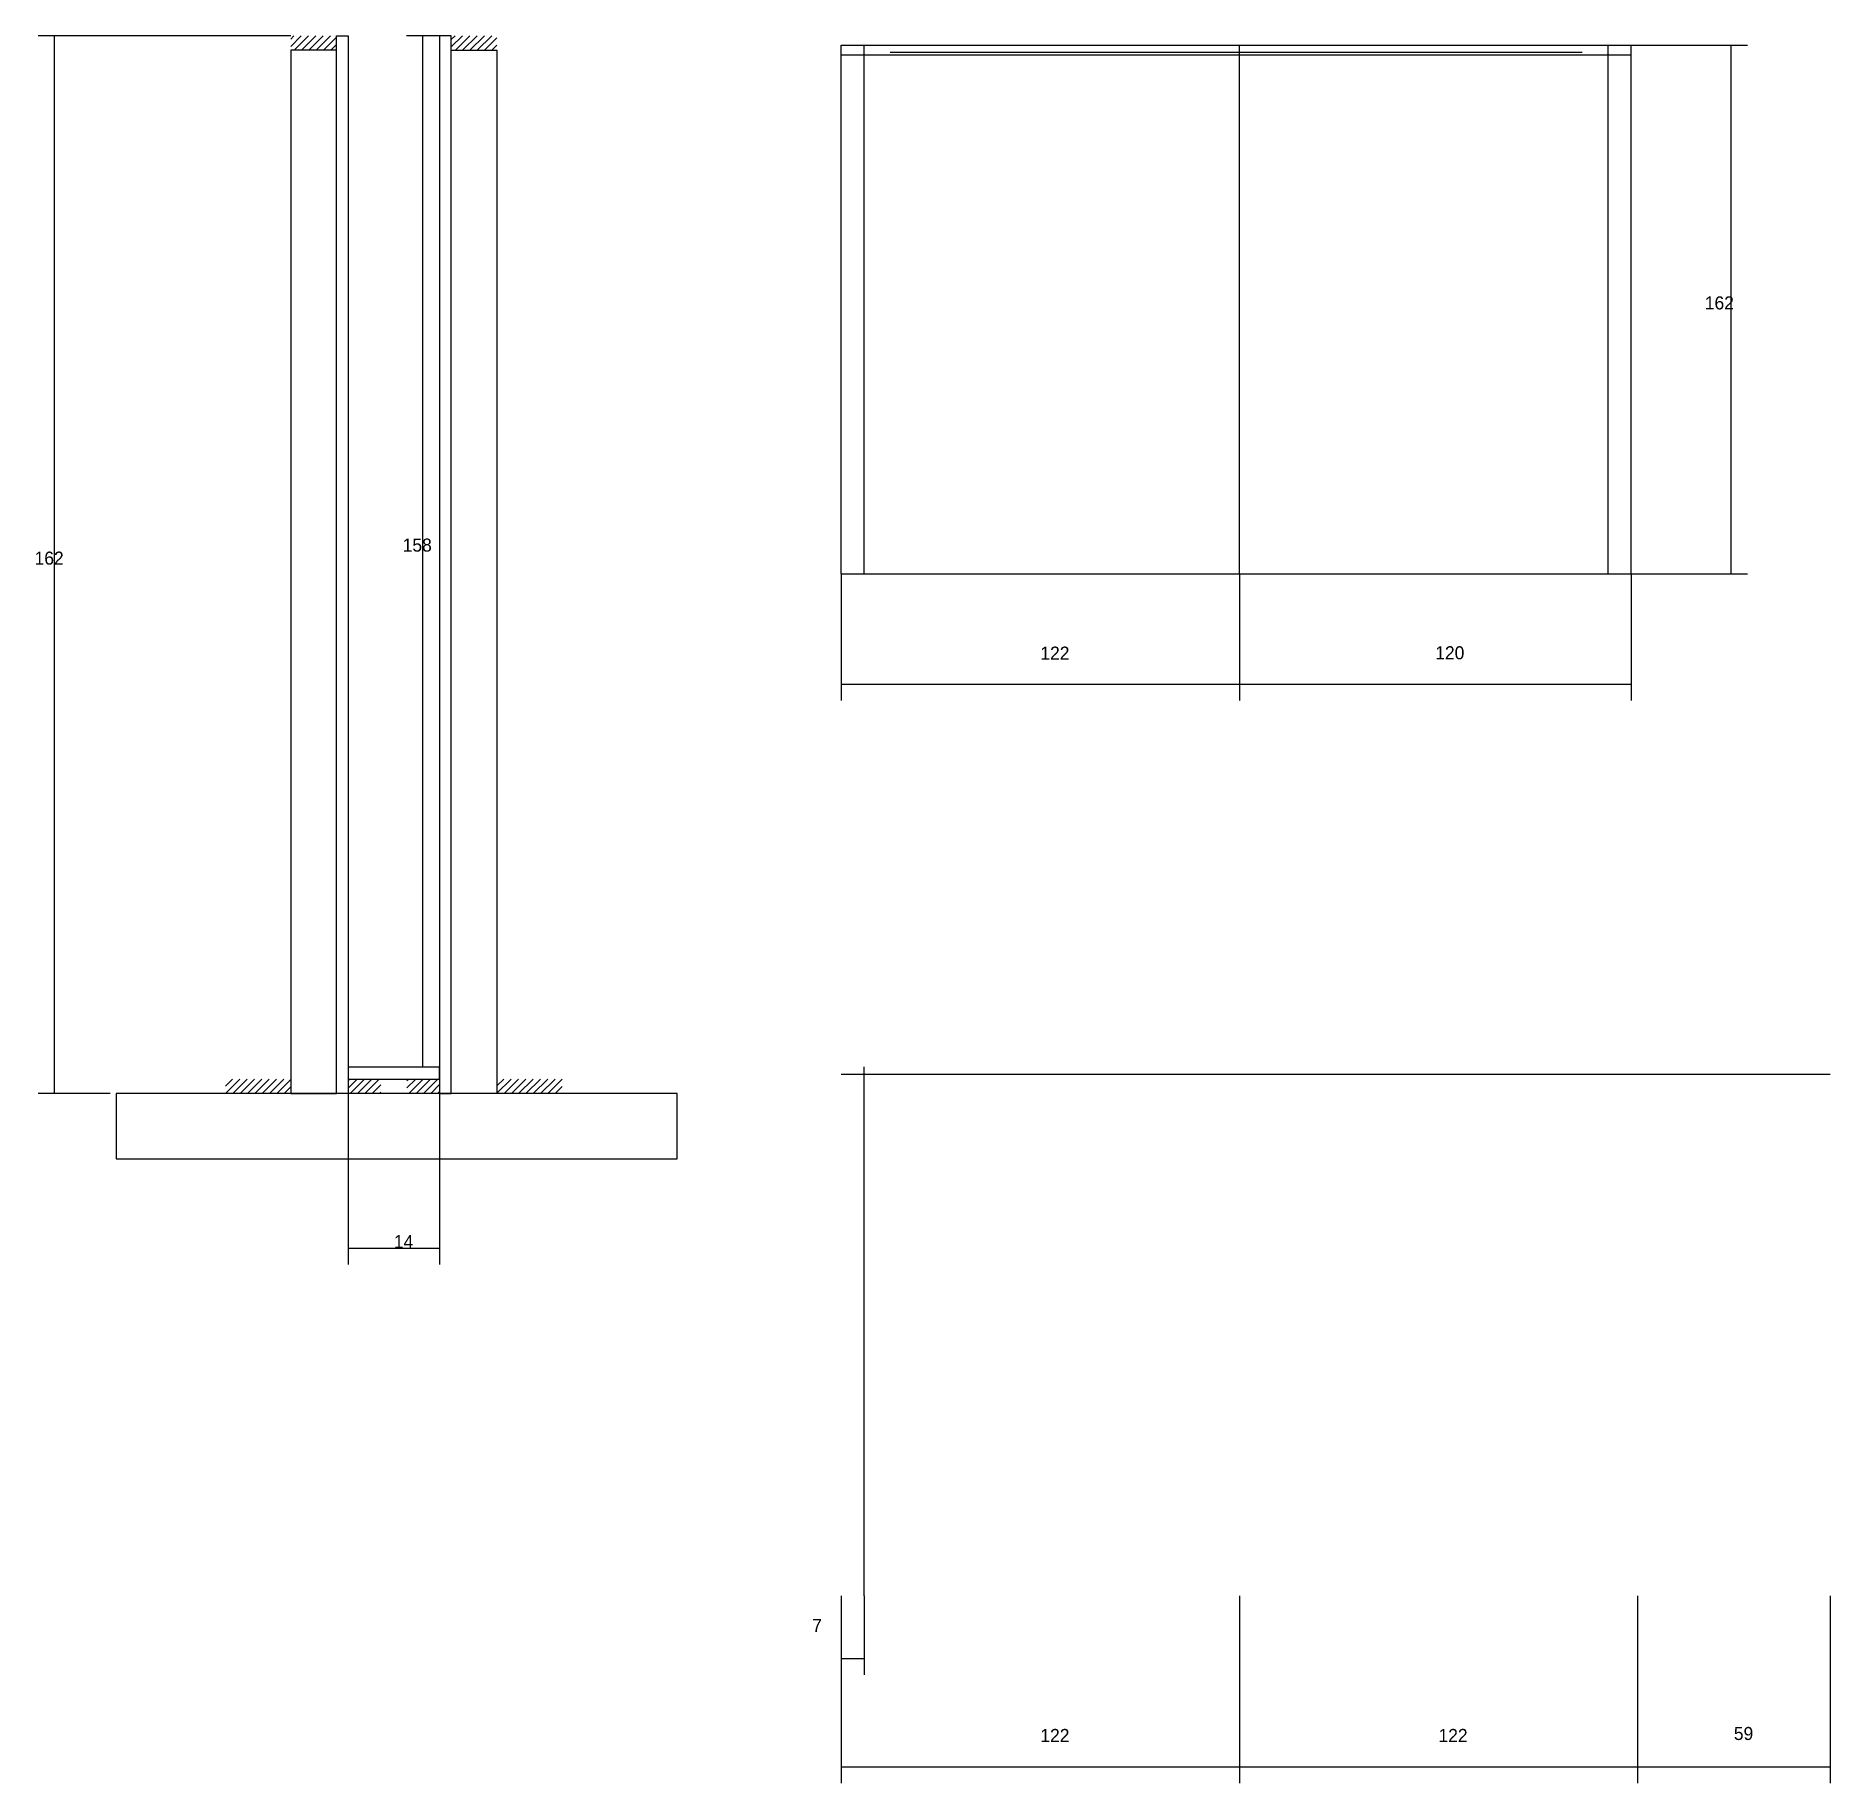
# Model space of a CAD drawing. Header units: metres. Extents: x -2848 to 22762, y -49062 to 1016.
# Drawn here: x 14290 to 14840, y -44587 to -44052 of the extents above; entities that cross this region are included whole.
import ezdxf

# ---------------------------------------------------------------- set-up
doc = ezdxf.new("R2010")
doc.units = ezdxf.units.M
for name, color, linetype in [('COTA', 4, 'Continuous'), ('Madeira', 126, 'Continuous'), ('Painéis', 200, 'Continuous'), ('SARR_2.2x10', 40, 'Continuous'), ('SARR_2.2x7', 40, 'Continuous'), ('SARR_3.5x7', 81, 'Continuous')]:
    doc.layers.add(name, color=color, linetype=linetype)

msp = doc.modelspace()

# ---------------------------------------------------------------- texts
at = {"layer": 'COTA'}
for s, p in [('162', (14801.7, -44135.5)), ('158', (14402.7, -44209.7)), ('162', (14289.9, -44213.7)), ('122', (14598.1, -44242.8)), ('120', (14719.1, -44242.7)), ('14', (14400, -44423.1)), ('7', (14528.2, -44540.7)), ('122', (14598.1, -44574.4)), ('122', (14720.1, -44574.4)), ('59', (14810.6, -44573.8))]:
    msp.add_text(s, height=4, dxfattribs=at).set_placement(p)

# ---------------------------------------------------------------- hatches: boundary and pattern name
at = {"layer": 'SARR_2.2x10'}
h = msp.add_hatch(dxfattribs=at)
h.set_pattern_fill('ANSI31', scale=0.5)
h.paths.add_polyline_path([(14348.4, -44371.3), (14348.4, -44375.7), (14368.4, -44375.7), (14368.4, -44371.3)])
h = msp.add_hatch(dxfattribs=at)
h.set_pattern_fill('ANSI31', scale=0.5)
h.paths.add_polyline_path([(14431.6, -44371.3), (14431.6, -44375.7), (14451.6, -44375.7), (14451.6, -44371.3)])
at = {"layer": 'SARR_2.2x7'}
h = msp.add_hatch(dxfattribs=at)
h.set_pattern_fill('ANSI31', scale=0.5)
h.paths.add_polyline_path([(14382.4, -44051.7), (14382.4, -44056.1), (14368.4, -44056.1), (14368.4, -44051.7)])
h = msp.add_hatch(dxfattribs=at)
h.set_pattern_fill('ANSI31', scale=0.5)
h.paths.add_polyline_path([(14417.6, -44051.7), (14417.6, -44056.1), (14431.6, -44056.1), (14431.6, -44051.7)])
h = msp.add_hatch(dxfattribs=at)
h.set_pattern_fill('ANSI31', scale=0.5)
h.paths.add_polyline_path([(14396, -44375.7), (14396, -44371.3), (14396, -44371.3), (14386, -44371.3), (14386, -44371.3), (14386, -44375.7), (14386, -44375.7), (14396, -44375.7)])
h = msp.add_hatch(dxfattribs=at)
h.set_pattern_fill('ANSI31', scale=0.5)
h.paths.add_polyline_path([(14404, -44371.3), (14404, -44375.7), (14404, -44375.7), (14414, -44375.7), (14414, -44375.7), (14414, -44371.3), (14414, -44371.3), (14404, -44371.3)])

# ---------------------------------------------------------------- linework, layer by layer
at = {"layer": 'COTA'}
for p, q in [((14368.4, -44051.7), (14291, -44051.7)), ((14296, -44375.7), (14296, -44051.7)), ((14414, -44051.7), (14403.9, -44051.7)), ((14408.9, -44367.7), (14408.9, -44051.7)), ((14779.1, -44054.5), (14814.8, -44054.5)), ((14809.8, -44216.5), (14809.8, -44054.5)), ((14537.1, -44216.5), (14537.1, -44255.3)), ((14659.1, -44216.5), (14659.1, -44255.3)), ((14659.1, -44216.5), (14659.1, -44255.3)), ((14779.1, -44216.5), (14779.1, -44255.3)), ((14779.1, -44216.5), (14814.8, -44216.5)), ((14537.1, -44250.3), (14659.1, -44250.3)), ((14659.1, -44250.3), (14779.1, -44250.3)), ((14414, -44367.7), (14403.9, -44367.7)), ((14313.1, -44375.7), (14291, -44375.7)), ((14386, -44375.7), (14386, -44428.1)), ((14414, -44375.7), (14414, -44428.1)), ((14386, -44423.1), (14414, -44423.1)), ((14537.1, -44529.6), (14537.1, -44587)), ((14537.1, -44529.6), (14537.1, -44553.8)), ((14544.1, -44529.6), (14544.1, -44553.8)), ((14659.1, -44529.6), (14659.1, -44587)), ((14659.1, -44529.6), (14659.1, -44587)), ((14781.1, -44529.6), (14781.1, -44587)), ((14781.1, -44529.6), (14781.1, -44587)), ((14840.1, -44529.6), (14840.1, -44587)), ((14537.1, -44548.8), (14544.1, -44548.8)), ((14537.1, -44582), (14659.1, -44582)), ((14659.1, -44582), (14781.1, -44582)), ((14781.1, -44582), (14840.1, -44582))]:
    msp.add_line(p, q, dxfattribs=at)
at = {"layer": 'Madeira'}
msp.add_lwpolyline([(14314.9, -44395.7), (14486.8, -44395.7), (14486.8, -44375.7), (14314.9, -44375.7)], close=True, dxfattribs=at)
at = {"layer": 'Painéis'}
for p, q in [((14537.1, -44054.5), (14779.1, -44054.5)), ((14537.1, -44216.5), (14537.1, -44054.5)), ((14659.1, -44216.5), (14659.1, -44054.5)), ((14779.1, -44216.5), (14779.1, -44054.5)), ((14537.1, -44057.5), (14659.1, -44057.5)), ((14537.1, -44216.5), (14537.1, -44057.5)), ((14659.1, -44216.5), (14659.1, -44057.5)), ((14659.1, -44057.5), (14779.1, -44057.5)), ((14659.1, -44216.5), (14659.1, -44057.5)), ((14779.1, -44216.5), (14779.1, -44057.5)), ((14537.1, -44216.5), (14779.1, -44216.5)), ((14537.1, -44216.5), (14659.1, -44216.5)), ((14659.1, -44216.5), (14779.1, -44216.5))]:
    msp.add_line(p, q, dxfattribs=at)
for points in [[(14382.4, -44375.7), (14382.4, -44051.7), (14386, -44051.7), (14386, -44375.7)], [(14417.6, -44375.7), (14417.6, -44051.7), (14414, -44051.7), (14414, -44375.7)], [(14414, -44367.7), (14386, -44367.7), (14386, -44371.3), (14414, -44371.3)]]:
    msp.add_lwpolyline(points, close=True, dxfattribs=at)
at = {"layer": 'SARR_2.2x7'}
for p, q in [((14544.1, -44216.5), (14544.1, -44054.5)), ((14772.1, -44216.5), (14772.1, -44054.5)), ((14552.1, -44056.7), (14659.1, -44056.7)), ((14659.1, -44056.7), (14764.1, -44056.7)), ((14544.1, -44529.6), (14544.1, -44367.6)), ((14537.1, -44369.8), (14659.1, -44369.8)), ((14659.1, -44369.8), (14781.1, -44369.8)), ((14781.1, -44369.8), (14840.1, -44369.8))]:
    msp.add_line(p, q, dxfattribs=at)
at = {"layer": 'SARR_3.5x7'}
for points in [[(14382.4, -44056.1), (14368.4, -44056.1), (14368.4, -44375.7), (14382.4, -44375.7)], [(14417.6, -44056.1), (14431.6, -44056.1), (14431.6, -44375.7), (14417.6, -44375.7)]]:
    msp.add_lwpolyline(points, close=True, dxfattribs=at)

msp.set_redraw_order([(e.dxf.handle, doc.entitydb.next_handle()) for e in msp.query("TEXT MTEXT ATTDEF DIMENSION ARC_DIMENSION")])  # texts and dimensions are drawn at this point

doc.saveas('drawing.dxf')
